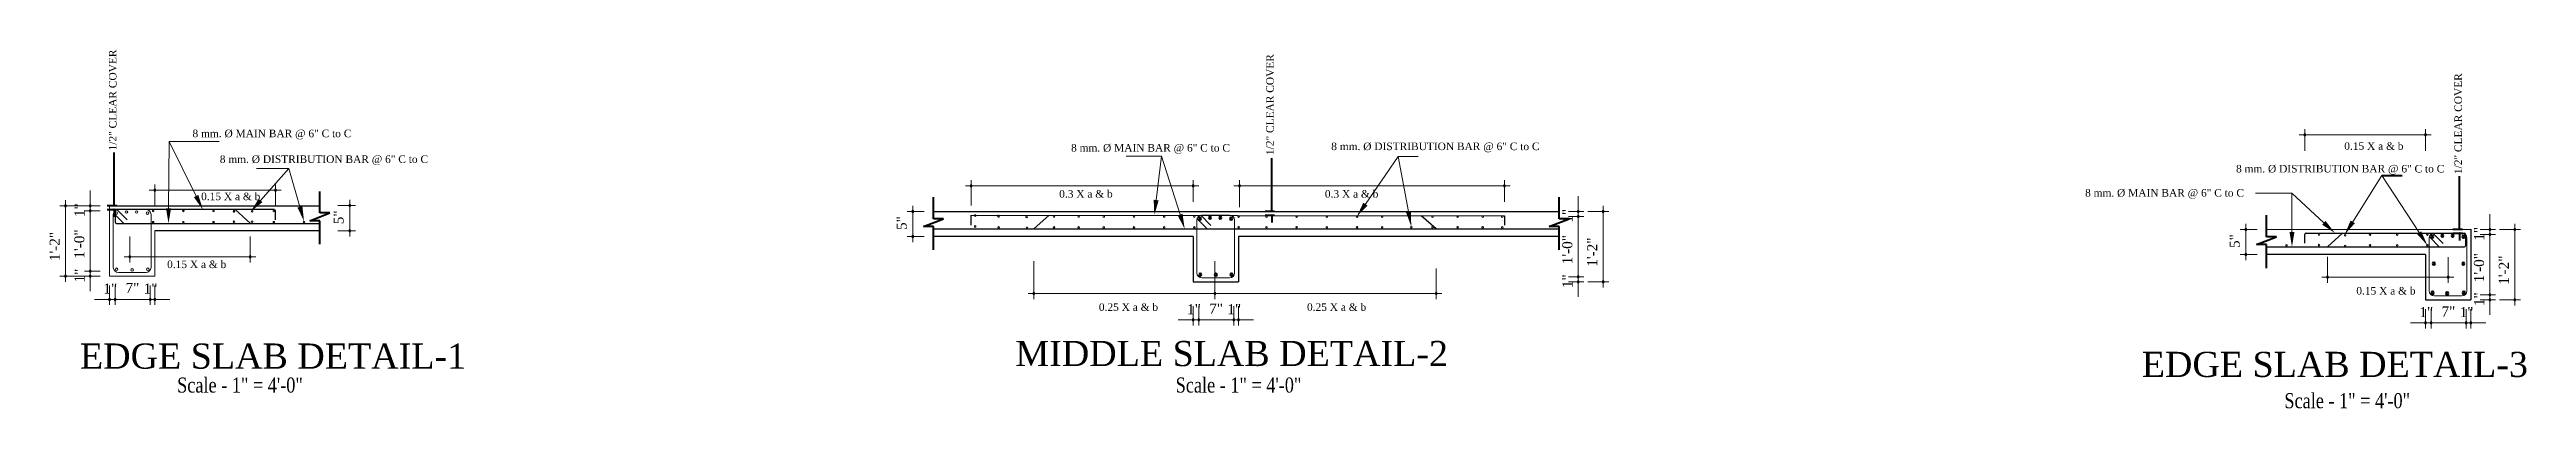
# Model space of a CAD drawing. Header units: feet. Extents: x 4160 to 31260, y -20219 to -1382.
# Drawn here: x 18420 to 19405, y -1524 to -1382 of the extents above; entities that cross this region are included whole.
import ezdxf

# ---------------------------------------------------------------- set-up
doc = ezdxf.new("R2010")
doc.units = ezdxf.units.FT
doc.header["$LTSCALE"] = 50
doc.header["$MEASUREMENT"] = 0
for name, color, linetype, lineweight in [('Boarder', 145, 'Continuous', 40), ('brain', 7, 'Continuous', 15), ('DIM', 7, 'Continuous', 9), ('DIMENSION', 142, 'Continuous', 13), ('ring', 200, 'Continuous', 15), ('wall', 6, 'Continuous', 40)]:
    doc.layers.add(name, color=color, linetype=linetype, lineweight=lineweight)
doc.layers.add('Text', color=7, linetype='Continuous')
doc.styles.add('1.8', font='times.ttf', dxfattribs={"width": 0.8, "height": 8})
doc.styles.add('arial', font='times.ttf')
doc.styles.add('STYLUS', font='times.ttf')
doc.styles.add('TITLE', font='times.ttf', dxfattribs={"height": 11})

msp = doc.modelspace()

# ---------------------------------------------------------------- texts
at = {"layer": 'DIM', "color": 7, "style": 'STYLUS'}
for s, p in [('1"', (18434.15, -1448.19)), ('5"', (18537.13, -1451.03)), ('1"', (19025.76, -1450.42)), ('1\'-2"', (18424.27, -1465.69)), ('1\'-0"', (18434.06, -1464.69)), ('5"', (18761.01, -1453.31)), ('1\'-0"', (19025.67, -1466.92)), ('1\'-2"', (19035.57, -1467.92)), ('5"', (19291, -1460.48)), ('1"', (19388.23, -1457.58)), ('1\'-0"', (19388.14, -1474.08)), ('1\'-2"', (19398.03, -1475.08)), ('1"', (18434.15, -1474.19)), ('1"', (19025.76, -1476.42)), ('1"', (19388.23, -1483.58))]:
    msp.add_text(s, height=4, rotation=90, dxfattribs=at).set_placement(p)
for s, p in [('1"', (18441.66, -1478.59)), ('7"', (18450.44, -1478.34)), ('1"', (18457.66, -1478.59)), ('1"', (18872.51, -1486.79)), ('7"', (18881.29, -1486.55)), ('1"', (18888.51, -1486.79)), ('1"', (19362.47, -1487.95)), ('7"', (19371.25, -1487.71)), ('1"', (19378.47, -1487.95))]:
    msp.add_text(s, height=4, dxfattribs=at).set_placement(p)
at = {"layer": 'Text', "style": 'arial'}
for p in [(18446.84, -1421.7), (18906.96, -1423.53), (19379.39, -1431.11)]:
    msp.add_text('1/2" CLEAR COVER', height=3, rotation=90, dxfattribs=at).set_placement(p)
at = {"layer": 'Text'}
for s, height, style, p in [('8 mm. %%C MAIN BAR @ 6" C to C', 3, 'arial', (18477.07, -1416.44)), ('8 mm. %%C DISTRIBUTION BAR @ 6" C to C', 3, 'arial', (18487.92, -1426.66)), ('8 mm. %%C MAIN BAR @ 6" C to C', 3, 'arial', (18826.38, -1422.15)), ('8 mm. %%C DISTRIBUTION BAR @ 6" C to C', 3, 'arial', (18929.83, -1421.57)), ('8 mm. %%C DISTRIBUTION BAR @ 6" C to C', 3, 'arial', (19289.56, -1430.45)), ('0.15 X a & b', 3, 'arial', (19332.59, -1421.46)), ('0.3 X a & b', 3, 'arial', (18821.65, -1440.46)), ('0.3 X a & b', 3, 'arial', (18927.29, -1440.46)), ('8 mm. %%C MAIN BAR @ 6" C to C', 3, 'arial', (19229.55, -1440.05)), ('0.15 X a & b', 3, 'arial', (18480.49, -1441.46)), ('0.15 X a & b', 3, 'arial', (18466.96, -1468.46)), ('0.15 X a & b', 3, 'arial', (19337.38, -1478.98)), ('0.25 X a & b', 3, 'arial', (18837.43, -1485.46)), ('0.25 X a & b', 3, 'arial', (18920.18, -1485.46)), ('EDGE SLAB DETAIL-1', 10, 'TITLE', (18432.32, -1508.43)), ('MIDDLE SLAB DETAIL-2', 10, 'TITLE', (18804.24, -1507.41)), ('EDGE SLAB DETAIL-3', 10, 'TITLE', (19252.08, -1511.74))]:
    msp.add_text(s, height=height, dxfattribs=dict(at, style=style)).set_placement(p)
at = {"layer": 'Text', "ltscale": 10, "style": '1.8', "width": 0.8}
for p in [(18470.96, -1517.95), (18867.97, -1517.95), (19308.78, -1524.16)]:
    msp.add_text('Scale - 1" = 4\'-0"', height=6, dxfattribs=at).set_placement(p)

# ---------------------------------------------------------------- linework, layer by layer
at = {"ltscale": 10}
for p, q in [((18444.08, -1443.68), (18527.73, -1443.67)), ((18771.69, -1445.92), (19020.42, -1445.9)), ((18527.73, -1453.66), (18462.08, -1453.67)), ((18874.92, -1455.9), (18771.69, -1455.92)), ((18874.92, -1455.88), (18874.92, -1473.88)), ((18892.92, -1455.88), (18892.92, -1473.88)), ((19020.42, -1455.89), (18892.92, -1455.9)), ((19301.67, -1453.06), (19382.88, -1453.05)), ((19382.88, -1453.05), (19382.88, -1481.05)), ((19364.88, -1463.05), (19301.67, -1463.05)), ((19364.88, -1463.05), (19364.88, -1481.05)), ((18874.92, -1473.88), (18892.92, -1473.88)), ((19364.88, -1481.05), (19382.88, -1481.05))]:
    msp.add_line(p, q, dxfattribs=at)
at = {"color": 0, "linetype": 'ByBlock'}
for centre, radius, start, end in [((19316.88, -1415.45), 0.375, 0, 180), ((19316.88, -1415.45), 0.375, 180, 0), ((19364.88, -1415.45), 0.375, 0, 180), ((19364.88, -1415.45), 0.375, 180, 0), ((18462.08, -1437.51), 0.375, 0, 180), ((18462.08, -1437.51), 0.375, 180, 0), ((18510.08, -1437.51), 0.375, 0, 180), ((18510.08, -1437.51), 0.375, 180, 0), ((18786.6, -1435.72), 0.375, 0, 180), ((18786.6, -1435.72), 0.375, 180, 0), ((18874.92, -1435.72), 0.375, 0, 180), ((18874.92, -1435.72), 0.375, 180, 0), ((18893.32, -1435.72), 0.375, 0, 180), ((18893.32, -1435.72), 0.375, 180, 0), ((18998.65, -1435.72), 0.375, 0, 180), ((18998.65, -1435.72), 0.375, 180, 0), ((18426.6, -1443.68), 0.375, 90, 270), ((18426.6, -1443.68), 0.375, 270, 90), ((18436.44, -1443.68), 0.375, 90, 270), ((18436.44, -1445.68), 0.375, 90, 270), ((18436.44, -1445.68), 0.375, 90, 270), ((18436.44, -1443.68), 0.375, 270, 90), ((18436.44, -1445.68), 0.375, 270, 90), ((18436.44, -1445.68), 0.375, 270, 90), ((18445.86, -1443.64), 0.188, 90, 270), ((18445.86, -1445.14), 0.188, 90, 270), ((18445.86, -1443.64), 0.188, 270, 90), ((18445.86, -1445.14), 0.188, 270, 90), ((18539.56, -1443.64), 0.375, 90, 270), ((18539.56, -1443.64), 0.375, 270, 90), ((18763.44, -1445.93), 0.375, 90, 270), ((18763.44, -1445.93), 0.375, 270, 90), ((18906.15, -1445.88), 0.188, 90, 270), ((18906.15, -1447.38), 0.188, 90, 270), ((18906.15, -1445.88), 0.188, 270, 90), ((18906.15, -1447.38), 0.188, 270, 90), ((19028.05, -1445.9), 0.375, 90, 270), ((19028.05, -1447.9), 0.375, 90, 270), ((19028.05, -1447.9), 0.375, 90, 270), ((19028.05, -1445.9), 0.375, 270, 90), ((19028.05, -1447.9), 0.375, 270, 90), ((19028.05, -1447.9), 0.375, 270, 90), ((19037.9, -1445.9), 0.375, 90, 270), ((19037.9, -1445.9), 0.375, 270, 90), ((18539.56, -1453.63), 0.375, 90, 270), ((18539.56, -1453.63), 0.375, 270, 90), ((18763.44, -1455.92), 0.375, 90, 270), ((18763.44, -1455.92), 0.375, 270, 90), ((19293.42, -1453.09), 0.375, 90, 270), ((19293.42, -1453.09), 0.375, 270, 90), ((19378.41, -1453.05), 0.188, 90, 270), ((19378.41, -1454.55), 0.188, 90, 270), ((19378.41, -1453.05), 0.188, 270, 90), ((19378.41, -1454.55), 0.188, 270, 90), ((19390.52, -1453.06), 0.375, 90, 270), ((19390.52, -1455.06), 0.375, 90, 270), ((19390.52, -1455.06), 0.375, 90, 270), ((19390.52, -1453.06), 0.375, 270, 90), ((19390.52, -1455.06), 0.375, 270, 90), ((19390.52, -1455.06), 0.375, 270, 90), ((19400.36, -1453.06), 0.375, 90, 270), ((19400.36, -1453.06), 0.375, 270, 90), ((18452.1, -1464.01), 0.375, 0, 180), ((18452.1, -1464.01), 0.375, 180, 0), ((18499.95, -1464.01), 0.375, 0, 180), ((18499.95, -1464.01), 0.375, 180, 0), ((19293.42, -1463.08), 0.375, 90, 270), ((19293.42, -1463.08), 0.375, 270, 90), ((18426.6, -1471.68), 0.375, 90, 270), ((18426.6, -1471.68), 0.375, 270, 90), ((18436.44, -1469.68), 0.375, 90, 270), ((18436.44, -1469.68), 0.375, 90, 270), ((18436.44, -1471.68), 0.375, 90, 270), ((18436.44, -1469.68), 0.375, 270, 90), ((18436.44, -1469.68), 0.375, 270, 90), ((18436.44, -1471.68), 0.375, 270, 90), ((19028.05, -1471.9), 0.375, 90, 270), ((19028.05, -1471.9), 0.375, 90, 270), ((19028.05, -1473.9), 0.375, 90, 270), ((19028.05, -1471.9), 0.375, 270, 90), ((19028.05, -1471.9), 0.375, 270, 90), ((19028.05, -1473.9), 0.375, 270, 90), ((19037.9, -1473.9), 0.375, 90, 270), ((19037.9, -1473.9), 0.375, 270, 90), ((19325.89, -1472.06), 0.375, 0, 180), ((19325.89, -1472.06), 0.375, 180, 0), ((19373.89, -1472.06), 0.375, 0, 180), ((19373.89, -1472.06), 0.375, 180, 0), ((18444.08, -1480.88), 0.375, 0, 180), ((18444.08, -1480.88), 0.375, 180, 0), ((18446.28, -1480.88), 0.375, 0, 180), ((18446.28, -1480.88), 0.375, 0, 180), ((18446.28, -1480.88), 0.375, 180, 0), ((18446.28, -1480.88), 0.375, 180, 0), ((18460.28, -1480.88), 0.375, 0, 180), ((18460.28, -1480.88), 0.375, 0, 180), ((18460.28, -1480.88), 0.375, 180, 0), ((18460.28, -1480.88), 0.375, 180, 0), ((18462.08, -1480.88), 0.375, 0, 180), ((18462.08, -1480.88), 0.375, 180, 0), ((18811.6, -1478.54), 0.375, 0, 180), ((18811.6, -1478.54), 0.375, 180, 0), ((18883.6, -1478.54), 0.375, 0, 180), ((18883.6, -1478.54), 0.375, 0, 180), ((18883.6, -1478.54), 0.375, 180, 0), ((18883.6, -1478.54), 0.375, 180, 0), ((18971.6, -1478.54), 0.375, 0, 180), ((18971.6, -1478.54), 0.375, 180, 0), ((19390.52, -1479.06), 0.375, 90, 270), ((19390.52, -1479.06), 0.375, 90, 270), ((19390.52, -1481.06), 0.375, 90, 270), ((19390.52, -1479.06), 0.375, 270, 90), ((19390.52, -1479.06), 0.375, 270, 90), ((19390.52, -1481.06), 0.375, 270, 90), ((19400.36, -1481.06), 0.375, 90, 270), ((19400.36, -1481.06), 0.375, 270, 90), ((18874.92, -1489.08), 0.375, 0, 180), ((18874.92, -1489.08), 0.375, 180, 0), ((18877.13, -1489.08), 0.375, 0, 180), ((18877.13, -1489.08), 0.375, 0, 180), ((18877.13, -1489.08), 0.375, 180, 0), ((18877.13, -1489.08), 0.375, 180, 0), ((18891.13, -1489.08), 0.375, 0, 180), ((18891.13, -1489.08), 0.375, 0, 180), ((18891.13, -1489.08), 0.375, 180, 0), ((18891.13, -1489.08), 0.375, 180, 0), ((18892.92, -1489.08), 0.375, 0, 180), ((18892.92, -1489.08), 0.375, 180, 0), ((19364.88, -1490.25), 0.375, 0, 180), ((19364.88, -1490.25), 0.375, 180, 0), ((19367.09, -1490.25), 0.375, 0, 180), ((19367.09, -1490.25), 0.375, 0, 180), ((19367.09, -1490.25), 0.375, 180, 0), ((19367.09, -1490.25), 0.375, 180, 0), ((19381.09, -1490.25), 0.375, 0, 180), ((19381.09, -1490.25), 0.375, 0, 180), ((19381.09, -1490.25), 0.375, 180, 0), ((19381.09, -1490.25), 0.375, 180, 0), ((19382.88, -1490.25), 0.375, 0, 180), ((19382.88, -1490.25), 0.375, 180, 0)]:
    msp.add_arc(centre, radius, start, end, dxfattribs=at)
at = {"layer": 'Boarder', "ltscale": 10}
for centre, start, end in [((18877.62, -1448.81), 0, 180), ((18877.62, -1448.81), 180, 0), ((18881.63, -1448.38), 0, 180), ((18881.63, -1448.38), 180, 0), ((18885.71, -1448.38), 0, 180), ((18885.71, -1448.38), 180, 0), ((18890.03, -1448.81), 0, 180), ((18890.03, -1448.81), 180, 0), ((19367.58, -1455.97), 0, 180), ((19367.58, -1455.97), 180, 0), ((19371.59, -1455.54), 0, 180), ((19371.59, -1455.54), 180, 0), ((19375.67, -1455.54), 0, 180), ((19375.67, -1455.54), 180, 0), ((19379.99, -1455.97), 0, 180), ((19379.99, -1455.97), 180, 0), ((18877.74, -1471.11), 0, 180), ((18877.74, -1471.11), 180, 0), ((18883.92, -1471.04), 0, 180), ((18883.92, -1471.04), 180, 0), ((18890.15, -1471.11), 0, 180), ((18890.15, -1471.11), 180, 0), ((19367.7, -1478.28), 0, 180), ((19367.7, -1478.28), 180, 0), ((19373.49, -1478.55), 0, 180), ((19373.49, -1478.55), 180, 0), ((19380.11, -1478.28), 0, 180), ((19380.11, -1478.28), 180, 0)]:
    msp.add_arc(centre, 0.5, start, end, dxfattribs=at)
at = {"layer": 'brain', "lineweight": 30}
for p, q in [((18446.28, -1445.68), (18446.28, -1450.18)), ((18509.58, -1445.18), (18446.78, -1445.18)), ((18500.13, -1450.67), (18494.06, -1445.18)), ((18510.08, -1449.26), (18510.08, -1445.68)), ((18786.6, -1451.38), (18786.6, -1447.38)), ((18786.6, -1447.38), (18998.65, -1447.68)), ((18811.6, -1452.92), (18817.67, -1447.43)), ((18971.6, -1452.9), (18965.53, -1447.63)), ((18446.78, -1450.68), (18527.73, -1450.67)), ((18771.69, -1452.92), (19020.42, -1452.9)), ((18998.65, -1447.68), (18998.65, -1451.4)), ((19316.88, -1458.55), (19316.88, -1455.05)), ((19317.38, -1454.55), (19380.35, -1454.55)), ((19325.88, -1460.05), (19331.95, -1454.56)), ((19380.85, -1455.05), (19380.85, -1459.55)), ((19301.67, -1460.06), (19380.35, -1460.05))]:
    msp.add_line(p, q, dxfattribs=at)
for centre, start, end in [((18797.42, -1447.88), 90, 180), ((18446.78, -1450.18), 180, 270), ((19317.38, -1455.05), 90, 180), ((19380.35, -1455.05), 0, 90), ((19380.35, -1459.55), 270, 0)]:
    msp.add_arc(centre, 0.5, start, end, dxfattribs=at)
at = {"layer": 'DIM', "color": 5, "ltscale": 48}
for p, q in [((19314.63, -1415.45), (19367.13, -1415.45)), ((19316.88, -1421.87), (19316.88, -1413.2)), ((19364.88, -1421.86), (19364.88, -1413.2)), ((18436.44, -1443.68), (18436.44, -1437.68)), ((18459.83, -1437.51), (18512.33, -1437.51)), ((18462.08, -1443.79), (18462.08, -1435.26)), ((18510.08, -1443.76), (18510.08, -1435.26)), ((18784.35, -1435.72), (18877.17, -1435.72)), ((18786.6, -1443.63), (18786.6, -1433.47)), ((18874.92, -1442.13), (18874.92, -1433.47)), ((18891.07, -1435.72), (19000.9, -1435.72)), ((18893.32, -1444.23), (18893.32, -1433.47)), ((18998.65, -1442.15), (18998.65, -1433.47)), ((18440.33, -1443.68), (18424.35, -1443.68)), ((18426.6, -1473.93), (18426.6, -1441.43)), ((18440.33, -1443.68), (18434.19, -1443.68)), ((18440.33, -1445.68), (18434.19, -1445.68)), ((18440.33, -1445.68), (18434.19, -1445.68)), ((18436.44, -1471.93), (18436.44, -1443.43)), ((18436.44, -1445.68), (18436.44, -1451.68)), ((18534.8, -1443.64), (18541.81, -1443.64)), ((18539.56, -1441.39), (18539.56, -1455.88)), ((18767.94, -1445.93), (18761.19, -1445.93)), ((18763.44, -1443.68), (18763.44, -1458.17)), ((19024.17, -1445.9), (19030.3, -1445.9)), ((19028.05, -1445.9), (19028.05, -1439.9)), ((19028.05, -1474.15), (19028.05, -1445.65)), ((19031.8, -1445.9), (19040.15, -1445.9)), ((19037.9, -1476.15), (19037.9, -1443.65)), ((19390.52, -1453.06), (19390.52, -1447.06)), ((18452.1, -1455.89), (18452.1, -1466.26)), ((18499.95, -1455.89), (18499.95, -1466.26)), ((18534.8, -1453.63), (18541.81, -1453.63)), ((18767.94, -1455.92), (18761.19, -1455.92)), ((19024.17, -1447.9), (19030.3, -1447.9)), ((19024.17, -1447.9), (19030.3, -1447.9)), ((19028.05, -1447.9), (19028.05, -1453.9)), ((19297.92, -1453.09), (19291.17, -1453.09)), ((19293.42, -1450.84), (19293.42, -1465.33)), ((19386.63, -1453.06), (19392.77, -1453.06)), ((19386.63, -1455.06), (19392.77, -1455.06)), ((19386.63, -1455.06), (19392.77, -1455.06)), ((19390.52, -1481.31), (19390.52, -1452.81)), ((19390.52, -1455.06), (19390.52, -1461.06)), ((19394.27, -1453.06), (19402.61, -1453.06)), ((19400.36, -1483.31), (19400.36, -1450.81)), ((18436.44, -1469.68), (18436.44, -1463.68)), ((18449.85, -1464.01), (18502.2, -1464.01)), ((18811.6, -1465.67), (18811.6, -1480.79)), ((18883.6, -1465.66), (18883.6, -1480.79)), ((18883.6, -1465.66), (18883.6, -1480.79)), ((19028.05, -1471.9), (19028.05, -1465.9)), ((19297.92, -1463.08), (19291.17, -1463.08)), ((19325.89, -1464), (19325.89, -1474.31)), ((19373.89, -1464.13), (19373.89, -1474.31)), ((18440.33, -1471.68), (18424.35, -1471.68)), ((18440.33, -1469.68), (18434.19, -1469.68)), ((18440.33, -1469.68), (18434.19, -1469.68)), ((18440.33, -1471.68), (18434.19, -1471.68)), ((18436.44, -1471.68), (18436.44, -1477.68)), ((18444.08, -1475.43), (18444.08, -1483.13)), ((18446.28, -1475.43), (18446.28, -1483.13)), ((18446.28, -1475.43), (18446.28, -1483.13)), ((18460.28, -1475.43), (18460.28, -1483.13)), ((18460.28, -1475.43), (18460.28, -1483.13)), ((18462.08, -1475.43), (18462.08, -1483.13)), ((18971.6, -1468.65), (18971.6, -1480.79)), ((19024.17, -1471.9), (19030.3, -1471.9)), ((19024.17, -1471.9), (19030.3, -1471.9)), ((19024.17, -1473.9), (19030.3, -1473.9)), ((19028.05, -1473.9), (19028.05, -1479.9)), ((19031.8, -1473.9), (19040.15, -1473.9)), ((19376.14, -1472.06), (19323.64, -1472.06)), ((19390.52, -1479.06), (19390.52, -1473.06)), ((18444.08, -1480.88), (18438.08, -1480.88)), ((18462.53, -1480.88), (18444.03, -1480.88)), ((18446.28, -1480.88), (18452.28, -1480.88)), ((18460.28, -1480.88), (18454.28, -1480.88)), ((18462.08, -1480.88), (18468.08, -1480.88)), ((18885.85, -1478.54), (18809.35, -1478.54)), ((18874.92, -1483.63), (18874.92, -1491.33)), ((18877.13, -1483.63), (18877.13, -1491.33)), ((18877.13, -1483.63), (18877.13, -1491.33)), ((18881.35, -1478.54), (18973.85, -1478.54)), ((18891.13, -1483.63), (18891.13, -1491.33)), ((18891.13, -1483.63), (18891.13, -1491.33)), ((18892.92, -1483.63), (18892.92, -1491.33)), ((19364.88, -1484.8), (19364.88, -1492.5)), ((19367.09, -1484.8), (19367.09, -1492.5)), ((19367.09, -1484.8), (19367.09, -1492.5)), ((19381.09, -1484.8), (19381.09, -1492.5)), ((19381.09, -1484.8), (19381.09, -1492.5)), ((19382.88, -1484.8), (19382.88, -1492.5)), ((19386.63, -1479.06), (19392.77, -1479.06)), ((19386.63, -1479.06), (19392.77, -1479.06)), ((19386.63, -1481.06), (19392.77, -1481.06)), ((19390.52, -1481.06), (19390.52, -1487.06)), ((19394.27, -1481.06), (19402.61, -1481.06)), ((18874.92, -1489.08), (18868.92, -1489.08)), ((18893.38, -1489.08), (18874.88, -1489.08)), ((18877.13, -1489.08), (18883.13, -1489.08)), ((18891.13, -1489.08), (18885.13, -1489.08)), ((18892.92, -1489.08), (18898.92, -1489.08)), ((19364.88, -1490.25), (19358.88, -1490.25)), ((19383.34, -1490.25), (19364.84, -1490.25)), ((19367.09, -1490.25), (19373.09, -1490.25)), ((19381.09, -1490.25), (19375.09, -1490.25)), ((19382.88, -1490.25), (19388.88, -1490.25))]:
    msp.add_line(p, q, dxfattribs=at)
at = {"layer": 'DIM'}
for p, q in [((18444.08, -1443.68), (18444.08, -1471.68)), ((18445.58, -1447.18), (18445.58, -1468.18)), ((18445.64, -1446.66), (18449.7, -1450.72)), ((18447.06, -1445.25), (18451.11, -1449.3)), ((18458.58, -1445.18), (18447.58, -1445.18)), ((18460.58, -1468.18), (18460.58, -1447.18)), ((18444.08, -1453.67), (18444.08, -1453.68)), ((18462.08, -1453.67), (18462.08, -1471.68)), ((18444.08, -1471.68), (18462.08, -1471.68)), ((18447.58, -1470.18), (18458.58, -1470.18))]:
    msp.add_line(p, q, dxfattribs=at)
for centre, radius, start, end in [((18447.58, -1447.18), 2, 90, 180), ((18446.77, -1446.6), 0.5, 0, 180), ((18446.77, -1446.6), 0.5, 180, 0), ((18446.78, -1445.68), 0.5, 90, 180), ((18450.79, -1446.18), 0.5, 0, 180), ((18450.79, -1446.18), 0.5, 180, 0), ((18454.86, -1446.18), 0.5, 0, 180), ((18454.86, -1446.18), 0.5, 180, 0), ((18458.58, -1447.18), 2, 0, 90), ((18459.18, -1446.6), 0.5, 0, 180), ((18459.18, -1446.6), 0.5, 180, 0), ((18461.42, -1445.76), 0.32, 0, 180), ((18461.42, -1445.76), 0.32, 180, 0), ((18473.42, -1445.76), 0.32, 0, 180), ((18473.42, -1445.76), 0.32, 180, 0), ((18485.42, -1445.76), 0.32, 0, 180), ((18485.42, -1445.76), 0.32, 180, 0), ((18493.56, -1445.9), 0.32, 0, 180), ((18493.56, -1445.9), 0.32, 180, 0), ((18493.57, -1445.9), 0.32, 0, 180), ((18493.57, -1445.9), 0.32, 180, 0), ((18500.78, -1445.9), 0.32, 0, 180), ((18500.78, -1445.9), 0.32, 180, 0), ((18509.42, -1445.76), 0.32, 0, 180), ((18509.42, -1445.76), 0.32, 180, 0), ((18509.58, -1445.68), 0.5, 0, 90), ((18461.42, -1450.21), 0.32, 0, 180), ((18461.42, -1450.21), 0.32, 180, 0), ((18473.42, -1450.21), 0.32, 0, 180), ((18473.42, -1450.21), 0.32, 180, 0), ((18485.42, -1450.21), 0.32, 0, 180), ((18485.42, -1450.21), 0.32, 180, 0), ((18493.55, -1450.03), 0.32, 0, 180), ((18493.55, -1450.03), 0.32, 180, 0), ((18493.56, -1450.03), 0.32, 0, 180), ((18493.56, -1450.03), 0.32, 180, 0), ((18500.77, -1450.03), 0.32, 0, 180), ((18500.77, -1450.03), 0.32, 180, 0), ((18509.42, -1450.21), 0.32, 0, 180), ((18509.42, -1450.21), 0.32, 0, 180), ((18509.42, -1450.21), 0.32, 180, 0), ((18509.42, -1450.21), 0.32, 180, 0), ((18521.42, -1450.21), 0.32, 0, 180), ((18521.42, -1450.21), 0.32, 180, 0), ((18447.58, -1468.18), 2, 180, 270), ((18446.89, -1468.91), 0.5, 0, 180), ((18446.89, -1468.91), 0.5, 180, 0), ((18453.08, -1469.18), 0.5, 0, 180), ((18453.08, -1469.18), 0.5, 180, 0), ((18458.58, -1468.18), 2, 270, 0), ((18459.3, -1468.91), 0.5, 0, 180), ((18459.3, -1468.91), 0.5, 180, 0)]:
    msp.add_arc(centre, radius, start, end, dxfattribs=at)
at = {"layer": 'DIMENSION', "ltscale": 10, "extrusion": (0, 0, -1)}
for p, q in [((18467.55, -1444.72), (18467.75, -1418.11)), ((18478.51, -1439.84), (18467.75, -1418.11)), ((18467.75, -1418.11), (18487.7, -1418.11)), ((18862.36, -1423.97), (18848.32, -1423.97)), ((18862.36, -1423.97), (18848.32, -1423.97)), ((18860.21, -1441.43), (18862.36, -1423.97)), ((18869.73, -1447.19), (18862.36, -1423.97)), ((18943.39, -1443.04), (18956.38, -1424.15)), ((18960.52, -1446.02), (18956.38, -1424.15)), ((18956.38, -1424.15), (18964.36, -1424.15)), ((18956.38, -1424.15), (18964.36, -1424.15)), ((18504.11, -1441.59), (18515.42, -1428.82)), ((19335.96, -1450.07), (19347.58, -1431.63)), ((19362.35, -1454.37), (19347.58, -1431.63)), ((19347.58, -1431.63), (19355.56, -1431.63)), ((19311.8, -1438.66), (19297.23, -1438.66)), ((19311.8, -1454.05), (19311.8, -1438.66)), ((19324.49, -1450.46), (19311.8, -1438.66))]:
    msp.add_line(p, q, dxfattribs=at)
at = {"layer": 'DIMENSION', "ltscale": 10}
for p, q in [((18515.42, -1428.82), (18502.53, -1428.82)), ((18519.77, -1444.12), (18515.42, -1428.82))]:
    msp.add_line(p, q, dxfattribs=at)
at = {"layer": 'ring', "ltscale": 10}
for p, q in [((18877.91, -1447.45), (18881.96, -1451.51)), ((18889.42, -1447.38), (18878.42, -1447.38)), ((18876.42, -1449.38), (18876.42, -1470.38)), ((18876.49, -1448.87), (18880.54, -1452.92)), ((18891.42, -1470.38), (18891.42, -1449.38)), ((19366.38, -1456.55), (19366.38, -1477.55)), ((19366.45, -1456.03), (19370.5, -1460.08)), ((19367.86, -1454.62), (19371.92, -1458.67)), ((19379.38, -1454.55), (19368.38, -1454.55)), ((19381.38, -1477.55), (19381.38, -1456.55)), ((18878.42, -1472.38), (18889.42, -1472.38)), ((19368.38, -1479.55), (19379.38, -1479.55))]:
    msp.add_line(p, q, dxfattribs=at)
at = {"layer": 'ring', "ltscale": 48}
for centre, start, end in [((18788.24, -1447.58), 0, 180), ((18788.24, -1447.58), 180, 0), ((18797.56, -1447.96), 0, 180), ((18819.62, -1447.94), 0, 180), ((18829.36, -1447.94), 0, 180), ((18839.39, -1447.94), 0, 180), ((18851.39, -1447.94), 0, 180), ((18863.39, -1447.94), 0, 180), ((18875.39, -1447.94), 0, 180), ((18788.24, -1451.9), 0, 180), ((18788.24, -1451.9), 180, 0), ((18797.56, -1447.96), 180, 0), ((18797.56, -1452.28), 0, 180), ((18797.56, -1452.28), 180, 0), ((18808.67, -1448.18), 0, 180), ((18808.67, -1448.18), 180, 0), ((18808.89, -1452.47), 0, 180), ((18808.89, -1452.47), 180, 0), ((18819.62, -1447.94), 180, 0), ((18819.62, -1452.27), 0, 180), ((18819.62, -1452.27), 180, 0), ((18829.36, -1447.94), 180, 0), ((18829.36, -1452.27), 0, 180), ((18829.36, -1452.27), 180, 0), ((18839.39, -1447.94), 180, 0), ((18839.39, -1452.27), 0, 180), ((18839.39, -1452.27), 180, 0), ((18851.39, -1447.94), 180, 0), ((18851.39, -1452.27), 0, 180), ((18851.39, -1452.27), 180, 0), ((18863.39, -1447.94), 180, 0), ((18863.39, -1452.27), 0, 180), ((18863.39, -1452.27), 180, 0), ((18875.39, -1447.94), 180, 0), ((18875.39, -1452.27), 0, 180), ((18875.39, -1452.27), 180, 0), ((18893, -1447.98), 0, 180), ((18893, -1447.98), 180, 0), ((18893, -1452.24), 0, 180), ((18893, -1452.24), 180, 0), ((18904.07, -1447.98), 0, 180), ((18904.07, -1447.98), 180, 0), ((18904.07, -1452.24), 0, 180), ((18904.07, -1452.24), 180, 0), ((18916.07, -1447.98), 0, 180), ((18916.07, -1447.98), 180, 0), ((18916.07, -1452.24), 0, 180), ((18916.07, -1452.24), 180, 0), ((18928.07, -1447.98), 0, 180), ((18928.07, -1447.98), 180, 0), ((18928.07, -1452.24), 0, 180), ((18928.07, -1452.24), 180, 0), ((18940.07, -1447.98), 0, 180), ((18940.07, -1447.98), 180, 0), ((18940.07, -1452.24), 0, 180), ((18940.07, -1452.24), 180, 0), ((18950.07, -1447.98), 0, 180), ((18950.07, -1447.98), 180, 0), ((18950.07, -1452.24), 0, 180), ((18950.07, -1452.24), 180, 0), ((18961.63, -1452.23), 0, 180), ((18961.63, -1452.23), 180, 0), ((18970.07, -1447.98), 0, 180), ((18970.07, -1447.98), 180, 0), ((18970.07, -1452.24), 0, 180), ((18970.07, -1452.24), 180, 0), ((18980.07, -1447.98), 0, 180), ((18980.07, -1447.98), 180, 0), ((18980.07, -1452.24), 0, 180), ((18980.07, -1452.24), 0, 180), ((18980.07, -1452.24), 180, 0), ((18980.07, -1452.24), 180, 0), ((18989.98, -1452.23), 0, 180), ((18989.98, -1452.23), 180, 0), ((18990.07, -1447.98), 0, 180), ((18990.07, -1447.98), 180, 0), ((18990.07, -1452.24), 0, 180), ((18990.07, -1452.24), 180, 0), ((18997.8, -1448), 0, 180), ((18997.8, -1448), 180, 0), ((18997.8, -1452.26), 0, 180), ((18997.8, -1452.26), 180, 0), ((19322.52, -1455.08), 0, 180), ((19322.52, -1455.08), 180, 0), ((19332.94, -1455.41), 0, 180), ((19332.94, -1455.41), 180, 0), ((19342.84, -1455.15), 0, 180), ((19342.84, -1455.15), 180, 0), ((19353.62, -1455.15), 0, 180), ((19353.62, -1455.15), 180, 0), ((19365.62, -1455.15), 0, 180), ((19365.62, -1455.15), 180, 0), ((19309.62, -1459.4), 0, 180), ((19309.62, -1459.4), 180, 0), ((19322.52, -1459.33), 0, 180), ((19322.52, -1459.33), 180, 0), ((19332.94, -1459.66), 0, 180), ((19332.94, -1459.66), 180, 0), ((19342.84, -1459.4), 0, 180), ((19342.84, -1459.4), 180, 0), ((19353.62, -1459.4), 0, 180), ((19353.62, -1459.4), 180, 0), ((19365.62, -1459.4), 0, 180), ((19365.62, -1459.4), 180, 0)]:
    msp.add_arc(centre, 0.32, start, end, dxfattribs=at)
at = {"layer": 'ring', "ltscale": 10}
for centre, start, end in [((18878.42, -1449.38), 90, 180), ((18889.42, -1449.38), 0, 90), ((19368.38, -1456.55), 90, 180), ((19379.38, -1456.55), 0, 90), ((18878.42, -1470.38), 180, 270), ((18889.42, -1470.38), 270, 0), ((19368.38, -1477.55), 180, 270), ((19379.38, -1477.55), 270, 0)]:
    msp.add_arc(centre, 2, start, end, dxfattribs=at)
at = {"layer": 'wall', "color": 5, "ltscale": 48}
for p, q in [((18445.86, -1443.64), (18445.86, -1422.48)), ((18906.15, -1445.88), (18906.15, -1424.72)), ((19378.41, -1453.05), (19378.41, -1431.89)), ((18443.2, -1443.64), (18446.98, -1443.64)), ((18443.2, -1445.14), (18446.98, -1445.14)), ((18445.86, -1445.14), (18445.86, -1448.14)), ((18903.5, -1445.88), (18907.28, -1445.88)), ((18903.5, -1447.38), (18907.28, -1447.38)), ((18906.15, -1447.38), (18906.15, -1450.38)), ((19375.76, -1453.05), (19379.54, -1453.05)), ((19375.76, -1454.55), (19379.54, -1454.55)), ((19378.41, -1454.55), (19378.41, -1457.55))]:
    msp.add_line(p, q, dxfattribs=at)
at = {"layer": 'wall', "ltscale": 48, "extrusion": (0, 0, -1)}
msp.add_line((19347.58, -1431.63), (19355.56, -1431.63), dxfattribs=at)
at = {"layer": 'wall', "ltscale": 48}
for p, q in [((18523.73, -1449.65), (18531.73, -1446.56)), ((18527.73, -1446.56), (18527.73, -1438.02)), ((18531.73, -1446.56), (18527.73, -1446.56)), ((18771.69, -1448.82), (18771.69, -1440.28)), ((19020.42, -1448.82), (19020.42, -1440.28)), ((19301.67, -1455.98), (19301.67, -1447.44)), ((18527.73, -1449.65), (18523.73, -1449.65)), ((18527.73, -1459.01), (18527.73, -1449.65)), ((18767.69, -1451.91), (18775.69, -1448.82)), ((18771.69, -1451.91), (18767.69, -1451.91)), ((18775.69, -1448.82), (18771.69, -1448.82)), ((18771.69, -1461.26), (18771.69, -1451.91)), ((19016.42, -1451.91), (19024.42, -1448.82)), ((19020.42, -1451.91), (19016.42, -1451.91)), ((19024.42, -1448.82), (19020.42, -1448.82)), ((19020.42, -1461.26), (19020.42, -1451.91)), ((19297.67, -1459.07), (19305.67, -1455.98)), ((19305.67, -1455.98), (19301.67, -1455.98)), ((19301.67, -1459.07), (19297.67, -1459.07)), ((19301.67, -1468.43), (19301.67, -1459.07))]:
    msp.add_line(p, q, dxfattribs=at)
for centre, start, end in [((19368.2, -1466.73), 0, 180), ((19368.2, -1466.73), 180, 0), ((19379.9, -1466.73), 0, 180), ((19379.9, -1466.73), 180, 0)]:
    msp.add_arc(centre, 0.5, start, end, dxfattribs=at)
at = {"layer": 'wall', "ltscale": 48, "extrusion": (0, 0, -1)}
for points in [[(-18466.55, -1444.71), (-18467.51, -1450.72), (-18468.55, -1444.73)], [(-18477.62, -1440.28), (-18481.18, -1445.22), (-18479.41, -1439.4)], [(-18503.36, -1440.93), (-18500.13, -1446.08), (-18504.86, -1442.25)], [(-18859.22, -1441.3), (-18859.48, -1447.38), (-18861.2, -1441.55)], [(-18868.77, -1447.49), (-18871.54, -1452.91), (-18870.68, -1446.88)], [(-18942.57, -1442.47), (-18940, -1447.98), (-18944.22, -1443.6)], [(-18959.53, -1446.2), (-18961.63, -1451.91), (-18961.5, -1445.83)], [(-19310.8, -1454.05), (-19311.8, -1460.05), (-19312.8, -1454.05)], [(-19323.81, -1451.19), (-19328.88, -1454.55), (-19325.17, -1449.73)], [(-19335.11, -1449.54), (-19332.76, -1455.15), (-19336.81, -1450.6)], [(-19361.52, -1454.91), (-19365.62, -1459.4), (-19363.19, -1453.82)]]:
    msp.add_solid(points, dxfattribs=at)
at = {"layer": 'wall', "ltscale": 48}
msp.add_solid([(18520.74, -1443.84), (18521.42, -1449.89), (18518.81, -1444.39)], dxfattribs=at)

msp.set_redraw_order([(e.dxf.handle, doc.entitydb.next_handle()) for e in msp.query("TEXT MTEXT ATTDEF DIMENSION ARC_DIMENSION")])  # texts and dimensions are drawn at this point

doc.saveas('drawing.dxf')
